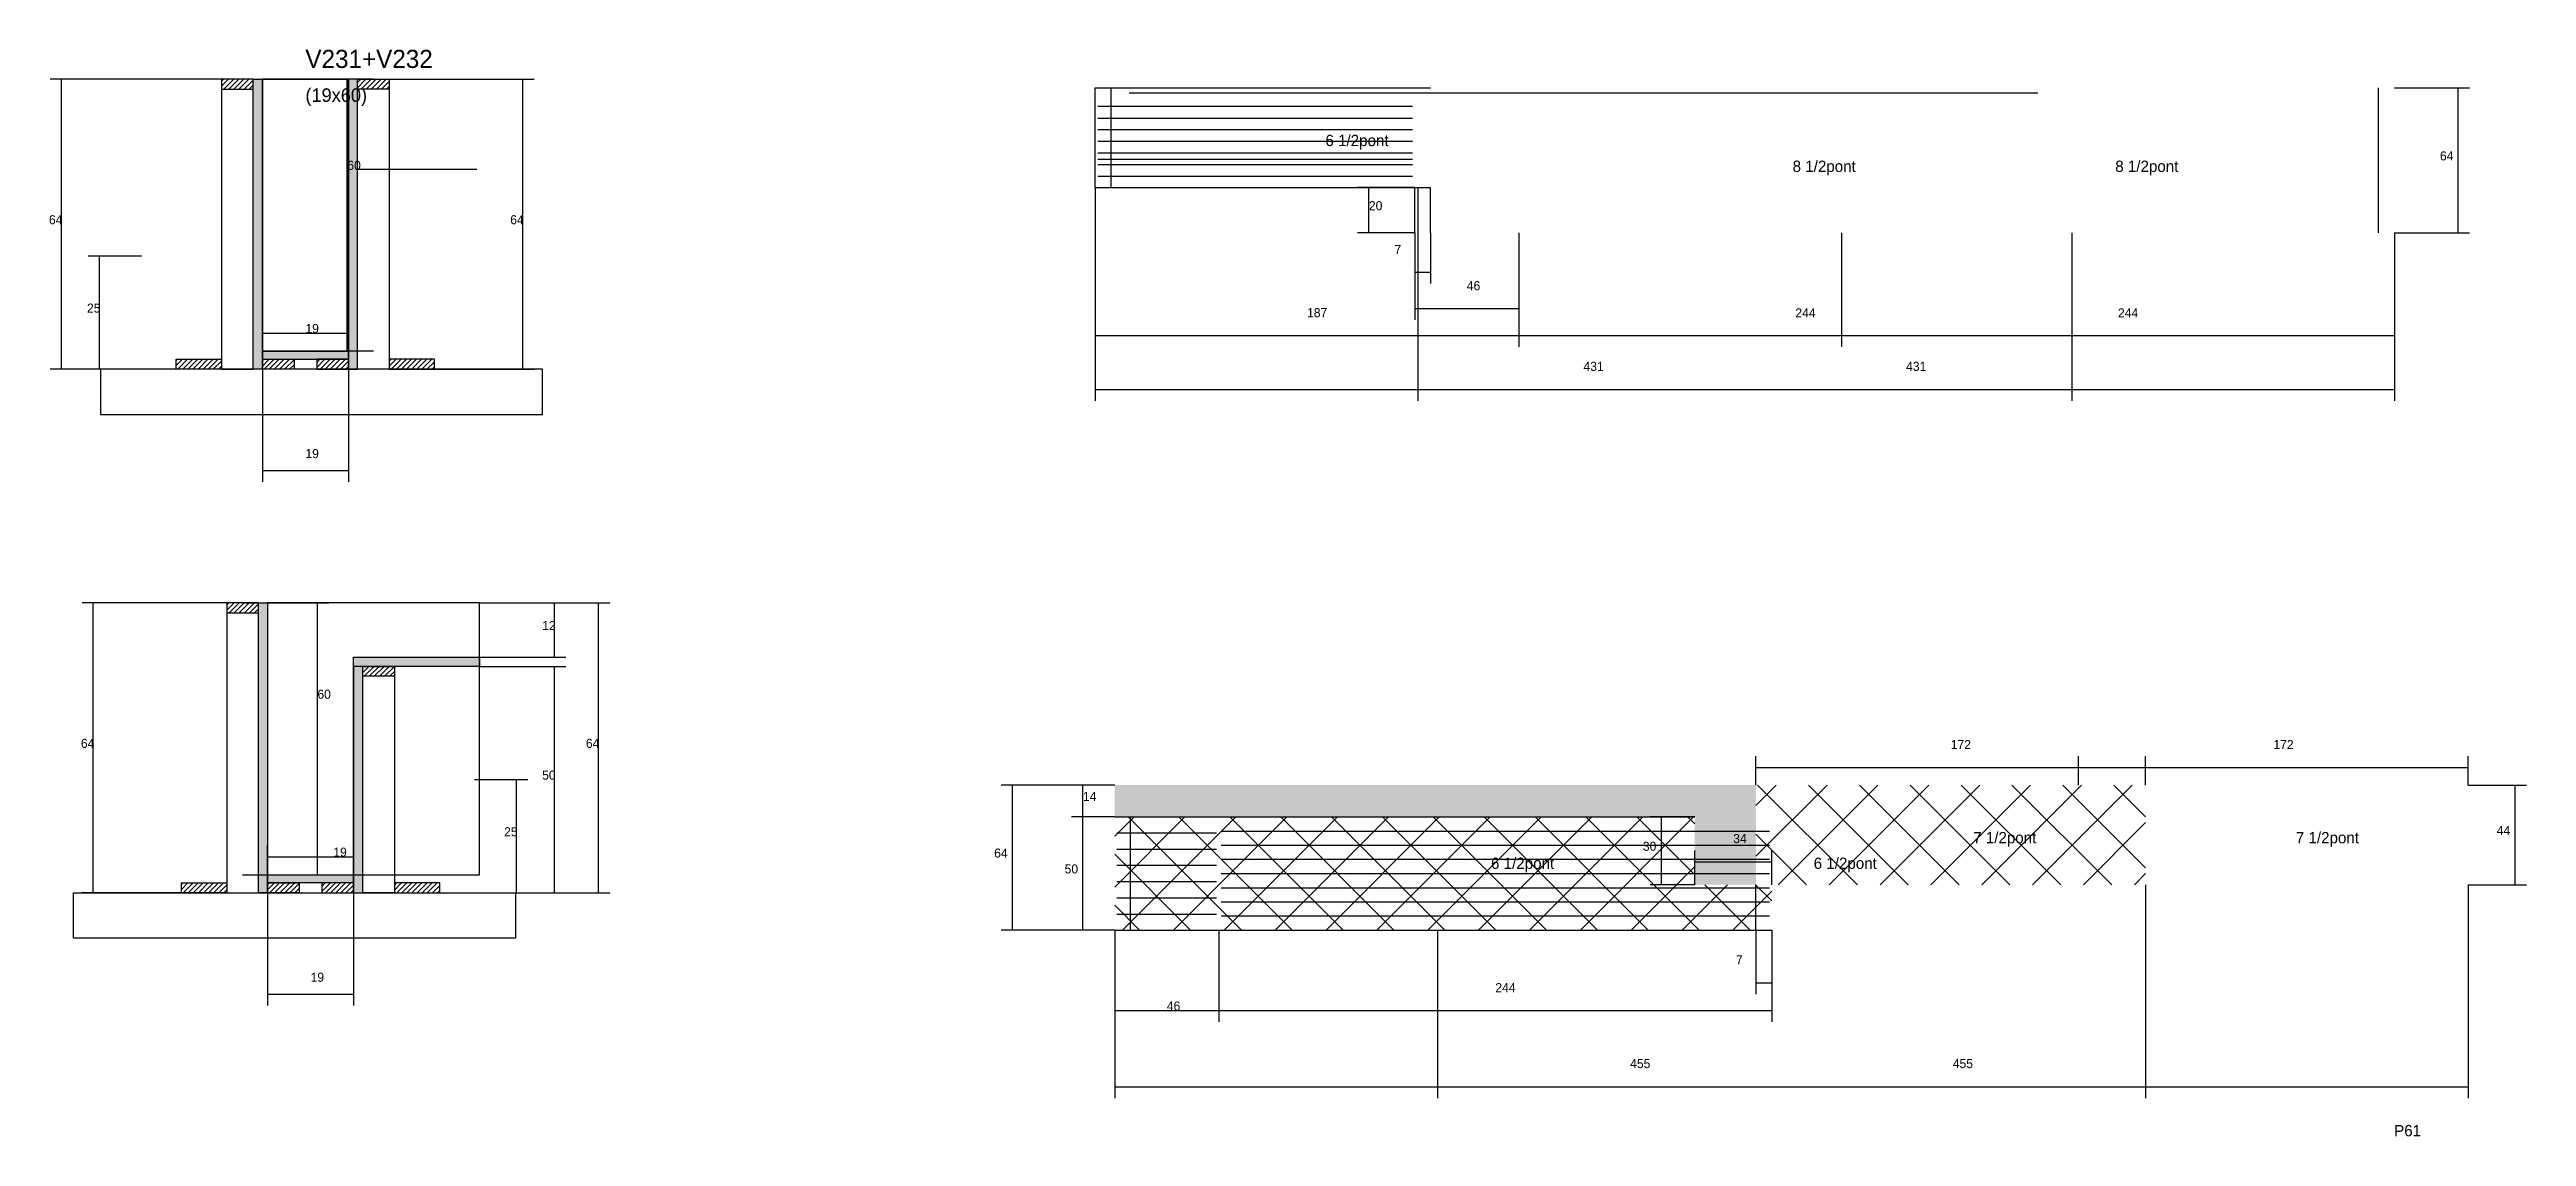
# Model space of a CAD drawing. Header units: metres. Extents: x -2848 to 22762, y -49062 to 1016.
# Drawn here: x 1487 to 2580, y -18067 to -17587 of the extents above; entities that cross this region are included whole.
import ezdxf

# ---------------------------------------------------------------- set-up
doc = ezdxf.new("R2010")
doc.units = ezdxf.units.M
for name, color, linetype in [('CONCRETO', 251, 'Continuous'), ('COTA', 4, 'Continuous'), ('Cota Seção (2x)', 4, 'Continuous'), ('Hachura', 253, 'Continuous'), ('Madeira', 126, 'Continuous'), ('NOMENCLATURA', 7, 'Continuous'), ('Painéis', 200, 'Continuous'), ('REAPROVEITAMENTO', 251, 'Continuous'), ('SARR_2.2x7', 40, 'Continuous'), ('Texto Seção', 7, 'Continuous')]:
    doc.layers.add(name, color=color, linetype=linetype)

msp = doc.modelspace()

# ---------------------------------------------------------------- texts
at = {"layer": 'COTA'}
for s, p in [('64', (1486.8, -17664)), ('64', (1690.4, -17664)), ('7', (2080.7, -17677.1)), ('25', (1503.6, -17703)), ('187', (2042.1, -17705)), ('244', (2257.6, -17705.1)), ('244', (2400, -17705.1)), ('431', (2164.1, -17728.7)), ('431', (2306.5, -17728.7)), ('19', (1600, -17767.2)), ('12', (1704.5, -17843.1)), ('64', (1500.9, -17895.1)), ('64', (1723.8, -17895.1)), ('172', (2326.2, -17895.6)), ('172', (2468.6, -17895.6)), ('50', (1704.5, -17909.1)), ('25', (1687.7, -17934.1)), ('30', (2190.3, -17940.5)), ('44', (2567.2, -17933.5)), ('19', (1602.3, -17998.3)), ('7', (2231.4, -17990.6)), ('244', (2125.2, -18002.9)), ('46', (1980.2, -18011)), ('455', (2184.7, -18036.4)), ('455', (2327.1, -18036.4))]:
    msp.add_text(s, height=4, dxfattribs=at).set_placement(p)
at = {"layer": 'Cota Seção (2x)'}
for s, p in [('64', (2542.1, -17635.8)), ('60', (1618.5, -17640)), ('20', (2069.4, -17657.8)), ('46', (2112.6, -17693.1)), ('19', (1600, -17712)), ('60', (1605.3, -17873.4)), ('14', (1943.2, -17918.5)), ('19', (1612.3, -17943.1)), ('64', (1904, -17943.5)), ('34', (2230.2, -17937.1)), ('50', (1935.1, -17950.5))]:
    msp.add_text(s, height=4, dxfattribs=at).set_placement(p)
at = {"layer": 'NOMENCLATURA'}
for s, p in [('6 1/2pont', (2050.2, -17629.5)), ('8 1/2pont', (2256.4, -17640.9)), ('8 1/2pont', (2398.8, -17640.9)), ('7 1/2pont', (2336.1, -17937.2)), ('7 1/2pont', (2478.5, -17937.2)), ('6 1/2pont', (2123.3, -17948.5)), ('6 1/2pont', (2265.7, -17948.5)), ('P61', (2521.9, -18066.5))]:
    msp.add_text(s, height=5, dxfattribs=at).set_placement(p)
at = {"layer": 'Texto Seção'}
for s, height, p in [('V231+V232', 8, (1600, -17595)), ('(19x60)', 6, (1600, -17610))]:
    msp.add_text(s, height=height, dxfattribs=at).set_placement(p)

# ---------------------------------------------------------------- hatches: boundary and pattern name
at = {"layer": 'COTA'}
h = msp.add_hatch(dxfattribs=at)
h.set_pattern_fill('AR-CONC', scale=0.03)
h.paths.add_polyline_path([(2240.2, -17911.5), (1957.2, -17911.5), (1957.2, -17925.5), (2213.2, -17925.5), (2213.2, -17955.5), (2240.2, -17955.5)])
at = {"layer": 'Hachura'}
h = msp.add_hatch(dxfattribs=at)
h.set_pattern_fill('ANSI31', scale=0.5)
h.paths.add_polyline_path([(1577, -17604.4), (1577, -17600), (1577, -17600), (1563, -17600), (1563, -17600), (1563, -17604.4), (1563, -17604.4), (1577, -17604.4)])
h = msp.add_hatch(color=8, dxfattribs=at)
h.dxf.hatch_style = 1
h.paths.add_polyline_path([(1577, -17600), (1581, -17600), (1581, -17600), (1581, -17728), (1581, -17728), (1577, -17728), (1577, -17728), (1577, -17600)])
h = msp.add_hatch(color=8, dxfattribs=at)
h.dxf.hatch_style = 1
h.paths.add_polyline_path([(1623, -17600), (1619, -17600), (1619, -17600), (1619, -17728), (1619, -17728), (1623, -17728), (1623, -17728), (1623, -17600)])
h = msp.add_hatch(dxfattribs=at)
h.set_pattern_fill('ANSI31', scale=0.5)
h.paths.add_polyline_path([(1623, -17604.4), (1623, -17600), (1623, -17600), (1637, -17600), (1637, -17600), (1637, -17604.4), (1637, -17604.4), (1623, -17604.4)])
h = msp.add_hatch(color=8, dxfattribs=at)
h.dxf.hatch_style = 1
h.paths.add_polyline_path([(1619, -17723.6), (1619, -17720), (1619, -17720), (1581, -17720), (1581, -17720), (1581, -17723.6), (1581, -17723.6), (1619, -17723.6)])
h = msp.add_hatch(dxfattribs=at)
h.set_pattern_fill('ANSI31', scale=0.5)
h.paths.add_polyline_path([(1543, -17728), (1543, -17723.6), (1543, -17723.6), (1563, -17723.6), (1563, -17723.6), (1563, -17728), (1563, -17728), (1543, -17728)])
h = msp.add_hatch(dxfattribs=at)
h.set_pattern_fill('ANSI31', scale=0.5)
h.paths.add_polyline_path([(1581, -17728), (1581, -17723.6), (1581, -17723.6), (1595, -17723.6), (1595, -17723.6), (1595, -17728), (1595, -17728), (1581, -17728)])
h = msp.add_hatch(dxfattribs=at)
h.set_pattern_fill('ANSI31', scale=0.5)
h.paths.add_polyline_path([(1619, -17728), (1619, -17723.6), (1619, -17723.6), (1605, -17723.6), (1605, -17723.6), (1605, -17728), (1605, -17728), (1619, -17728)])
h = msp.add_hatch(dxfattribs=at)
h.set_pattern_fill('ANSI31', scale=0.5)
h.paths.add_polyline_path([(1657, -17728), (1657, -17723.6), (1657, -17723.6), (1637, -17723.6), (1637, -17723.6), (1637, -17728), (1637, -17728), (1657, -17728)])
h = msp.add_hatch(dxfattribs=at)
h.set_pattern_fill('ANSI31', scale=0.5)
h.paths.add_polyline_path([(1579.3, -17835.5), (1579.3, -17831.1), (1579.3, -17831.1), (1565.3, -17831.1), (1565.3, -17831.1), (1565.3, -17835.5), (1565.3, -17835.5), (1579.3, -17835.5)])
h = msp.add_hatch(color=8, dxfattribs=at)
h.dxf.hatch_style = 1
h.paths.add_polyline_path([(1579.3, -17831.1), (1583.3, -17831.1), (1583.3, -17831.1), (1583.3, -17959.1), (1583.3, -17959.1), (1579.3, -17959.1), (1579.3, -17959.1), (1579.3, -17831.1)])
h = msp.add_hatch(color=8, dxfattribs=at)
h.dxf.hatch_style = 1
h.paths.add_polyline_path([(1621.3, -17859.1), (1621.3, -17855.1), (1621.3, -17855.1), (1676.9, -17855.1), (1676.9, -17855.1), (1676.9, -17859.1), (1676.9, -17859.1), (1621.3, -17859.1)])
h = msp.add_hatch(color=8, dxfattribs=at)
h.dxf.hatch_style = 1
h.paths.add_polyline_path([(1625.3, -17859.1), (1621.3, -17859.1), (1621.3, -17859.1), (1621.3, -17959.1), (1621.3, -17959.1), (1625.3, -17959.1), (1625.3, -17959.1), (1625.3, -17859.1)])
h = msp.add_hatch(dxfattribs=at)
h.set_pattern_fill('ANSI31', scale=0.5)
h.paths.add_polyline_path([(1625.3, -17863.5), (1625.3, -17859.1), (1625.3, -17859.1), (1639.3, -17859.1), (1639.3, -17859.1), (1639.3, -17863.5), (1639.3, -17863.5), (1625.3, -17863.5)])
h = msp.add_hatch(dxfattribs=at)
h.set_pattern_fill('ANSI31', scale=0.5)
h.paths.add_polyline_path([(1545.3, -17959.1), (1545.3, -17954.7), (1545.3, -17954.7), (1565.3, -17954.7), (1565.3, -17954.7), (1565.3, -17959.1), (1565.3, -17959.1), (1545.3, -17959.1)])
h = msp.add_hatch(color=8, dxfattribs=at)
h.dxf.hatch_style = 1
h.paths.add_polyline_path([(1583.3, -17954.7), (1583.3, -17951.1), (1583.3, -17951.1), (1621.3, -17951.1), (1621.3, -17951.1), (1621.3, -17954.7), (1621.3, -17954.7), (1583.3, -17954.7)])
h = msp.add_hatch(dxfattribs=at)
h.set_pattern_fill('ANSI31', scale=0.5)
h.paths.add_polyline_path([(1583.3, -17959.1), (1583.3, -17954.7), (1583.3, -17954.7), (1597.3, -17954.7), (1597.3, -17954.7), (1597.3, -17959.1), (1597.3, -17959.1), (1583.3, -17959.1)])
h = msp.add_hatch(dxfattribs=at)
h.set_pattern_fill('ANSI31', scale=0.5)
h.paths.add_polyline_path([(1621.3, -17959.1), (1621.3, -17954.7), (1621.3, -17954.7), (1607.3, -17954.7), (1607.3, -17954.7), (1607.3, -17959.1), (1607.3, -17959.1), (1621.3, -17959.1)])
h = msp.add_hatch(dxfattribs=at)
h.set_pattern_fill('ANSI31', scale=0.5)
h.paths.add_polyline_path([(1659.3, -17959.1), (1659.3, -17954.7), (1659.3, -17954.7), (1639.3, -17954.7), (1639.3, -17954.7), (1639.3, -17959.1), (1639.3, -17959.1), (1659.3, -17959.1)])
at = {"layer": 'REAPROVEITAMENTO'}
h = msp.add_hatch(dxfattribs=at)
h.set_pattern_fill('ANSI37', scale=5)
h.paths.add_polyline_path([(2412.2, -17911.5), (2240.2, -17911.5), (2240.2, -17911.5), (2240.2, -17955.5), (2240.2, -17955.5), (2412.2, -17955.5), (2412.2, -17955.5), (2412.2, -17911.5)])
h = msp.add_hatch(dxfattribs=at)
h.set_pattern_fill('ANSI37', scale=5)
h.paths.add_polyline_path([(2247.2, -17955.5), (2213.2, -17955.5), (2213.2, -17955.5), (2213.2, -17925.5), (2213.2, -17925.5), (1957.2, -17925.5), (1957.2, -17925.5), (1957.2, -17975.5), (1957.2, -17975.5), (2247.2, -17975.5), (2247.2, -17975.5), (2247.2, -17955.5)])

# ---------------------------------------------------------------- linework, layer by layer
at = {"layer": 'CONCRETO'}
for points in [[(1581, -17600), (1581, -17600), (1619, -17600), (1619, -17628), (1619, -17628), (1619, -17720), (1581, -17720), (1581, -17600)], [(1581, -17720), (1619, -17720), (1619, -17600), (1581, -17600)], [(1676.9, -17855.1), (1676.9, -17831.1), (1583.3, -17831.1), (1583.3, -17859.1), (1583.3, -17859.1), (1583.3, -17951.1), (1621.3, -17951.1), (1621.3, -17855.1)], [(1583.3, -17951.1), (1676.9, -17951.1), (1676.9, -17831.1), (1583.3, -17831.1)]]:
    msp.add_lwpolyline(points, close=True, dxfattribs=at)
at = {"layer": 'COTA'}
for p, q in [((1563, -17600), (1487.3, -17600)), ((1492.3, -17728), (1492.3, -17600)), ((1637, -17600), (1700.9, -17600)), ((1695.9, -17728), (1695.9, -17600)), ((1948.6, -17647.8), (1948.6, -17741.9)), ((1948.6, -17647.8), (1948.6, -17718.1)), ((2091, -17647.8), (2091, -17741.9)), ((2089.6, -17667.8), (2089.6, -17690.2)), ((2096.6, -17667.8), (2096.6, -17690.2)), ((2135.6, -17667.8), (2135.6, -17718.1)), ((2135.6, -17667.8), (2135.6, -17718.1)), ((2278, -17667.8), (2278, -17718.1)), ((2379.6, -17667.8), (2379.6, -17718.1)), ((2379.6, -17667.8), (2379.6, -17741.9)), ((2522, -17667.8), (2522, -17718.1)), ((2522, -17667.8), (2522, -17741.9)), ((1527.7, -17678), (1504.1, -17678)), ((1509.1, -17728), (1509.1, -17678)), ((2089.6, -17685.2), (2096.6, -17685.2)), ((1948.6, -17713.1), (2135.6, -17713.1)), ((2135.6, -17713.1), (2379.6, -17713.1)), ((2278, -17713.1), (2522, -17713.1)), ((1547.4, -17728), (1487.3, -17728)), ((1527.7, -17728), (1504.1, -17728)), ((1581, -17728), (1581, -17777.7)), ((1619, -17728), (1619, -17777.7)), ((1652.6, -17728), (1700.9, -17728)), ((1948.6, -17736.9), (2379.6, -17736.9)), ((2091, -17736.9), (2522, -17736.9)), ((1581, -17772.7), (1619, -17772.7)), ((1565.3, -17831.1), (1501.4, -17831.1)), ((1506.4, -17959.1), (1506.4, -17831.1)), ((1676.9, -17831.1), (1734.3, -17831.1)), ((1676.9, -17831.1), (1715, -17831.1)), ((1710, -17855.1), (1710, -17831.1)), ((1729.3, -17959.1), (1729.3, -17831.1)), ((1676.9, -17855.1), (1715, -17855.1)), ((1676.9, -17859.1), (1715, -17859.1)), ((1710, -17959.1), (1710, -17859.1)), ((2240.2, -17911.5), (2240.2, -17898.7)), ((2240.2, -17903.7), (2412.2, -17903.7)), ((2382.6, -17911.5), (2382.6, -17898.7)), ((2382.6, -17903.7), (2554.6, -17903.7)), ((2412.2, -17911.5), (2412.2, -17898.7)), ((2554.6, -17911.5), (2554.6, -17898.7)), ((1674.6, -17909.1), (1698.2, -17909.1)), ((1693.2, -17959.1), (1693.2, -17909.1)), ((2554.6, -17911.5), (2580.3, -17911.5)), ((2575.3, -17955.5), (2575.3, -17911.5)), ((2213.2, -17925.5), (2193.5, -17925.5)), ((2198.5, -17955.5), (2198.5, -17925.5)), ((1549.7, -17959.1), (1501.4, -17959.1)), ((1583.3, -17959.1), (1583.3, -18008.8)), ((1621.3, -17959.1), (1621.3, -18008.8)), ((1654.9, -17959.1), (1734.3, -17959.1)), ((1654.9, -17959.1), (1715, -17959.1)), ((1674.6, -17959.1), (1698.2, -17959.1)), ((2213.2, -17955.5), (2193.5, -17955.5)), ((2412.2, -17955.5), (2412.2, -18049.6)), ((2554.6, -17955.5), (2554.6, -18049.6)), ((2554.6, -17955.5), (2580.3, -17955.5)), ((1957.2, -17975.5), (1957.2, -18016)), ((1957.2, -17975.5), (1957.2, -18049.6)), ((2003.2, -17975.5), (2003.2, -18016)), ((2003.2, -17975.5), (2003.2, -18016)), ((2099.6, -17975.5), (2099.6, -18049.6)), ((2240.2, -17975.5), (2240.2, -18003.7)), ((2247.2, -17975.5), (2247.2, -18016)), ((2247.2, -17975.5), (2247.2, -18003.7)), ((1583.3, -18003.8), (1621.3, -18003.8)), ((2240.2, -17998.7), (2247.2, -17998.7)), ((1957.2, -18011), (2003.2, -18011)), ((2003.2, -18011), (2247.2, -18011)), ((1957.2, -18044.6), (2412.2, -18044.6)), ((2099.6, -18044.6), (2554.6, -18044.6))]:
    msp.add_line(p, q, dxfattribs=at)
at = {"layer": 'Cota Seção (2x)'}
for p, q in [((1630, -17600), (1613.5, -17600)), ((1618.5, -17720), (1618.5, -17600)), ((2522, -17603.8), (2555.2, -17603.8)), ((2550.2, -17667.8), (2550.2, -17603.8)), ((2089.6, -17647.8), (2064.4, -17647.8)), ((2069.4, -17667.8), (2069.4, -17647.8)), ((2089.6, -17667.8), (2064.4, -17667.8)), ((2089.6, -17667.8), (2089.6, -17706.2)), ((2135.6, -17667.8), (2135.6, -17706.2)), ((2522, -17667.8), (2555.2, -17667.8)), ((1581, -17728), (1581, -17707)), ((1619, -17728), (1619, -17707)), ((2089.6, -17701.2), (2135.6, -17701.2)), ((1581, -17712), (1619, -17712)), ((1630, -17720), (1613.5, -17720)), ((1572.3, -17831.1), (1610.3, -17831.1)), ((1605.3, -17951.1), (1605.3, -17831.1)), ((1957.2, -17911.5), (1907.1, -17911.5)), ((1912.1, -17975.5), (1912.1, -17911.5)), ((1957.2, -17911.5), (1938.2, -17911.5)), ((1943.2, -17925.5), (1943.2, -17911.5)), ((1957.2, -17925.5), (1938.2, -17925.5)), ((1957.2, -17925.5), (1938.2, -17925.5)), ((1943.2, -17975.5), (1943.2, -17925.5)), ((1583.3, -17959.1), (1583.3, -17938.1)), ((1621.3, -17959.1), (1621.3, -17938.1)), ((1583.3, -17943.1), (1621.3, -17943.1)), ((2213.2, -17955.5), (2213.2, -17940.4)), ((2213.2, -17945.4), (2247.2, -17945.4)), ((2247.2, -17955.5), (2247.2, -17940.4)), ((1572.3, -17951.1), (1610.3, -17951.1)), ((1957.2, -17975.5), (1907.1, -17975.5)), ((1957.2, -17975.5), (1938.2, -17975.5))]:
    msp.add_line(p, q, dxfattribs=at)
at = {"layer": 'Madeira'}
for points in [[(1577, -17604.4), (1577, -17600), (1563, -17600), (1563, -17604.4)], [(1577, -17600), (1563, -17600), (1563, -17728), (1577, -17728)], [(1623, -17604.4), (1623, -17600), (1637, -17600), (1637, -17604.4)], [(1623, -17600), (1637, -17600), (1637, -17728), (1623, -17728)], [(1509.5, -17748), (1704.7, -17748), (1704.7, -17728), (1509.5, -17728)], [(1543, -17728), (1543, -17723.6), (1563, -17723.6), (1563, -17728)], [(1581, -17728), (1581, -17723.6), (1595, -17723.6), (1595, -17728)], [(1619, -17728), (1619, -17723.6), (1605, -17723.6), (1605, -17728)], [(1657, -17728), (1657, -17723.6), (1637, -17723.6), (1637, -17728)], [(1579.3, -17835.5), (1579.3, -17831.1), (1565.3, -17831.1), (1565.3, -17835.5)], [(1579.3, -17831.1), (1565.3, -17831.1), (1565.3, -17959.1), (1579.3, -17959.1)], [(1625.3, -17863.5), (1625.3, -17859.1), (1639.3, -17859.1), (1639.3, -17863.5)], [(1625.3, -17859.1), (1639.3, -17859.1), (1639.3, -17959.1), (1625.3, -17959.1)], [(1692.8, -17979.1), (1497.6, -17979.1), (1497.6, -17959.1), (1692.8, -17959.1)], [(1545.3, -17959.1), (1545.3, -17954.7), (1565.3, -17954.7), (1565.3, -17959.1)], [(1583.3, -17959.1), (1583.3, -17954.7), (1597.3, -17954.7), (1597.3, -17959.1)], [(1621.3, -17959.1), (1621.3, -17954.7), (1607.3, -17954.7), (1607.3, -17959.1)], [(1659.3, -17959.1), (1659.3, -17954.7), (1639.3, -17954.7), (1639.3, -17959.1)]]:
    msp.add_lwpolyline(points, close=True, dxfattribs=at)
at = {"layer": 'Painéis'}
for p, q in [((1619, -17728), (1619, -17600)), ((1948.6, -17603.8), (2096.6, -17603.8)), ((1948.6, -17647.8), (1948.6, -17603.8)), ((1948.6, -17647.8), (2089.6, -17647.8)), ((2089.6, -17667.8), (2089.6, -17647.8)), ((1581, -17720), (1619, -17720)), ((1581, -17720), (1619, -17720)), ((1619, -17723.6), (1619, -17720)), ((1621.3, -17855.1), (1676.9, -17855.1)), ((1621.3, -17859.1), (1621.3, -17855.1)), ((1621.3, -17855.1), (1676.9, -17855.1)), ((1621.3, -17959.1), (1621.3, -17859.1)), ((1676.9, -17859.1), (1676.9, -17855.1)), ((1957.2, -17925.5), (2213.2, -17925.5)), ((1583.3, -17951.1), (1621.3, -17951.1)), ((1957.2, -17975.5), (2247.2, -17975.5))]:
    msp.add_line(p, q, dxfattribs=at)
for points in [[(1577, -17600), (1581, -17600), (1581, -17728), (1577, -17728)], [(1623, -17600), (1619, -17600), (1619, -17728), (1623, -17728)], [(1619, -17723.6), (1619, -17720), (1581, -17720), (1581, -17723.6)], [(1579.3, -17831.1), (1583.3, -17831.1), (1583.3, -17959.1), (1579.3, -17959.1)], [(1621.3, -17859.1), (1621.3, -17855.1), (1676.9, -17855.1), (1676.9, -17859.1)], [(1625.3, -17859.1), (1621.3, -17859.1), (1621.3, -17959.1), (1625.3, -17959.1)], [(1583.3, -17954.7), (1583.3, -17951.1), (1621.3, -17951.1), (1621.3, -17954.7)]]:
    msp.add_lwpolyline(points, close=True, dxfattribs=at)
at = {"layer": 'SARR_2.2x7'}
for p, q in [((1955.6, -17647.8), (1955.6, -17603.8)), ((1963.6, -17606), (2135.6, -17606)), ((2135.6, -17606), (2364.6, -17606)), ((2515, -17667.8), (2515, -17603.8)), ((1949.7, -17611.9), (2088.7, -17611.9)), ((1949.7, -17617.1), (2088.7, -17617.1)), ((1949.7, -17622.2), (2088.7, -17622.2)), ((1949.7, -17627.3), (2088.7, -17627.3)), ((1949.7, -17632.4), (2088.7, -17632.4)), ((1622.3, -17639.7), (1675.7, -17639.7)), ((1949.7, -17635.2), (2088.7, -17635.2)), ((1949.7, -17637.6), (2088.7, -17637.6)), ((1949.7, -17642.7), (2088.7, -17642.7)), ((2089.6, -17647.8), (2096.6, -17647.8)), ((2096.6, -17667.8), (2096.6, -17647.8)), ((1964.2, -17975.5), (1964.2, -17925.5)), ((1958.2, -17932.6), (2002.2, -17932.6)), ((1958.2, -17939.8), (2002.2, -17939.8)), ((2004.2, -17931.8), (2246.2, -17931.8)), ((2004.2, -17938), (2246.2, -17938)), ((1958.2, -17946.9), (2002.2, -17946.9)), ((2004.2, -17944.2), (2246.2, -17944.2)), ((2004.2, -17950.5), (2246.2, -17950.5)), ((1958.2, -17954.1), (2002.2, -17954.1)), ((1958.2, -17961.2), (2002.2, -17961.2)), ((2004.2, -17956.8), (2246.2, -17956.8)), ((2240.2, -17975.5), (2240.2, -17955.5)), ((1958.2, -17968.4), (2002.2, -17968.4)), ((2004.2, -17963), (2246.2, -17963)), ((2004.2, -17969.2), (2246.2, -17969.2))]:
    msp.add_line(p, q, dxfattribs=at)

msp.set_redraw_order([(e.dxf.handle, doc.entitydb.next_handle()) for e in msp.query("TEXT MTEXT ATTDEF DIMENSION ARC_DIMENSION")])  # texts and dimensions are drawn at this point

doc.saveas('drawing.dxf')
